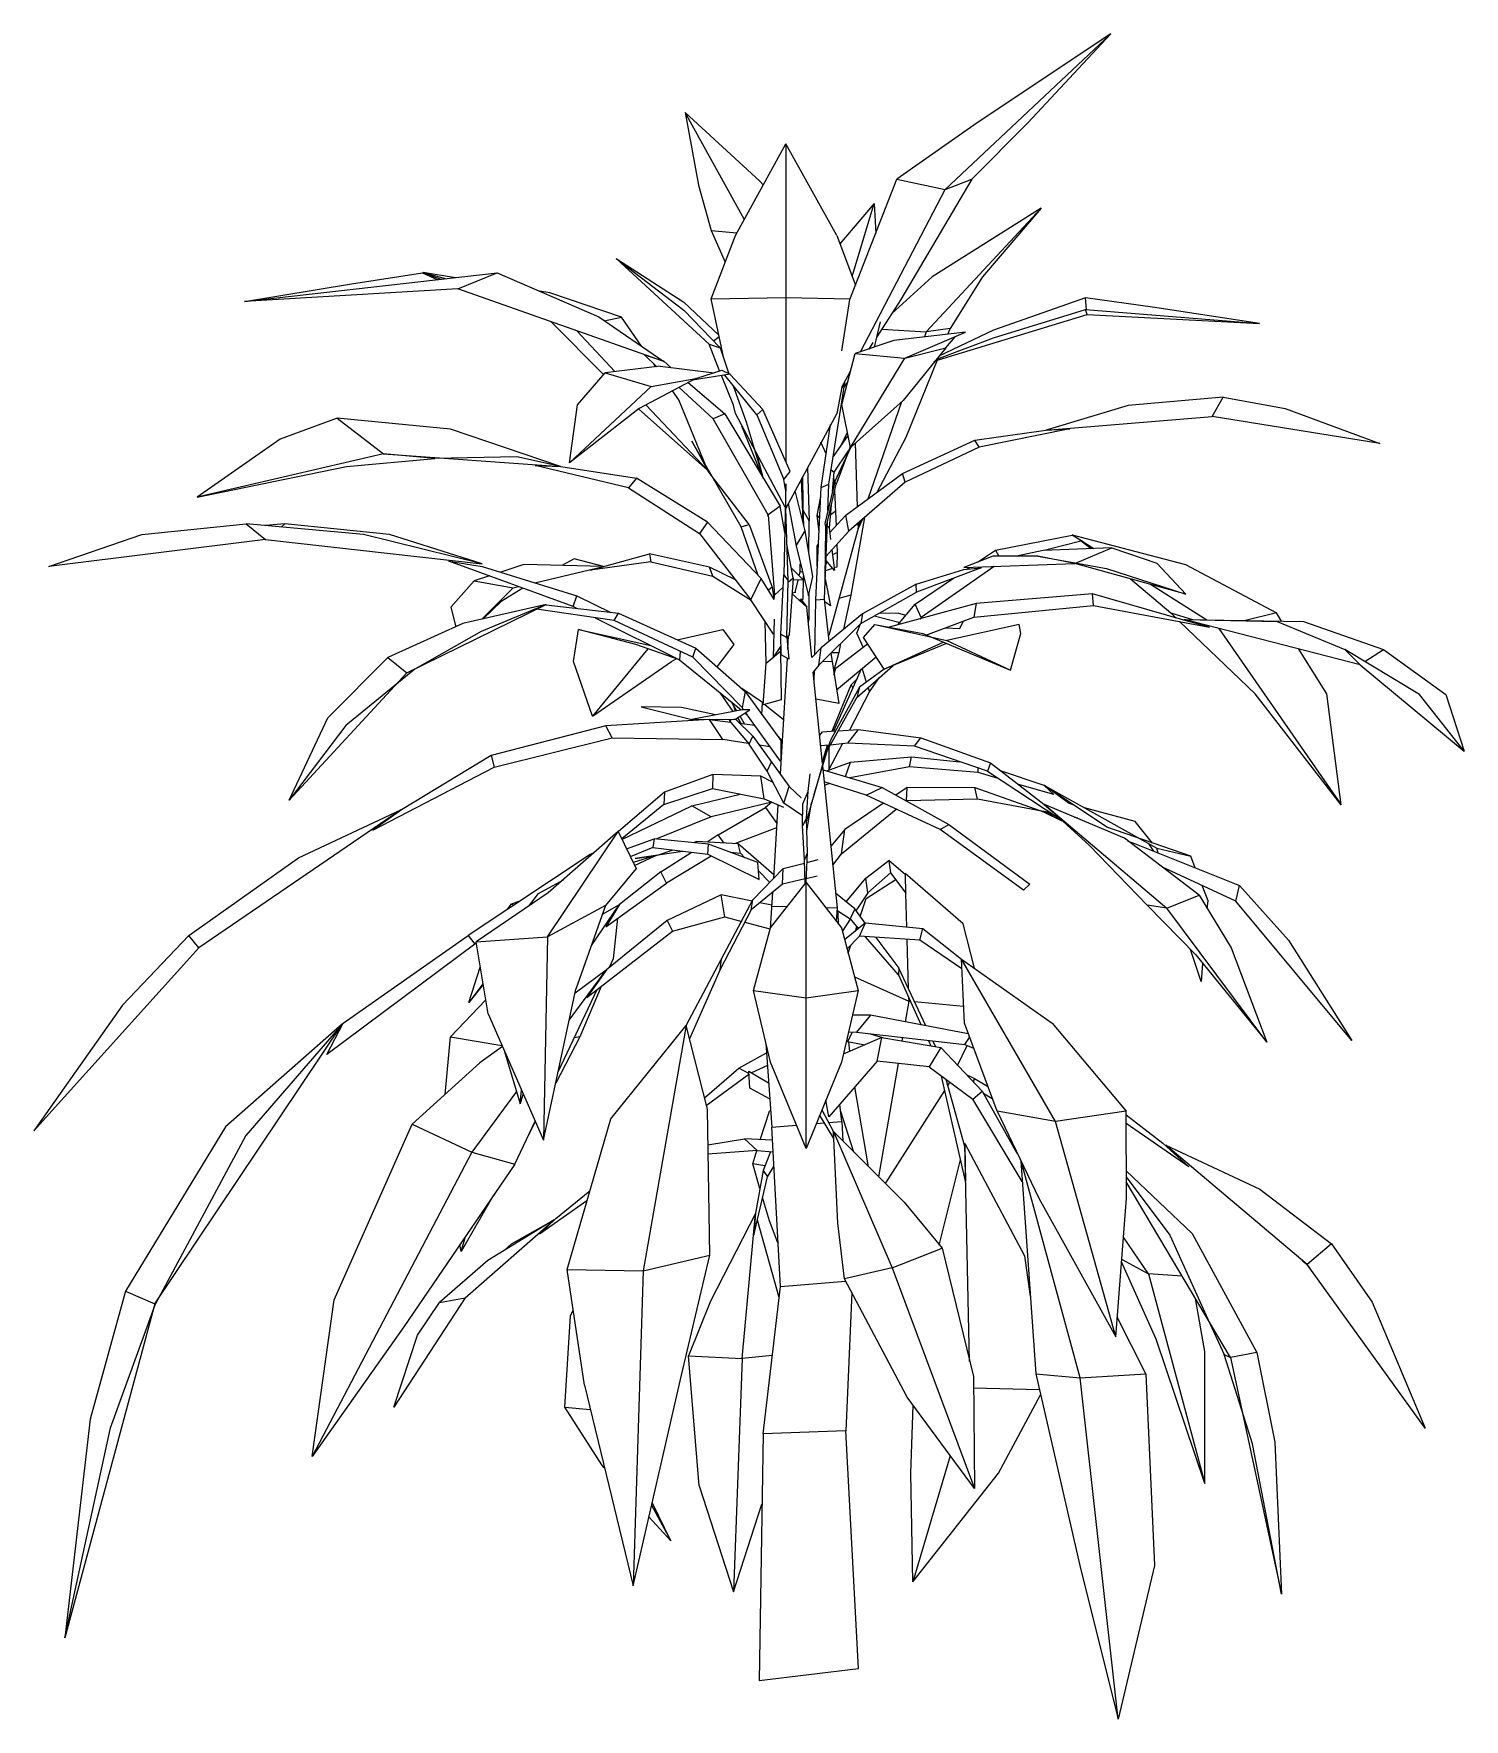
# Model space of a CAD drawing. Extents: x -0.0111 to 0.0108, y -0.0006 to 0.0251.
import ezdxf

# ---------------------------------------------------------------- set-up
doc = ezdxf.new("R2010")
doc.units = 0
doc.layers.get('0').update_dxf_attribs({"linetype": 'CONTINUOUS'})

msp = doc.modelspace()

# ---------------------------------------------------------------- linework, layer by layer
at = {"color": 0, "linetype": 'BYBLOCK'}
for p, q in [((0.002836, 0.022734), (0.005364, 0.025108)), ((0.005364, 0.025108), (0.003325, 0.023748)), ((0.004096, 0.023748), (0.005364, 0.025108)), ((0.000013, 0.022858), (-0.001125, 0.023905)), ((-0.001125, 0.023905), (-0.000923, 0.0228)), ((-0.000228, 0.022279), (-0.001125, 0.023905)), ((0.003325, 0.023748), (0.002103, 0.022891)), ((0.003245, 0.022891), (0.004096, 0.023748)), ((-0.000362, 0.022034), (0.000409, 0.023427)), ((0.001184, 0.022034), (0.000409, 0.023427)), ((0.000409, 0.023427), (0.000409, 0.018583)), ((0.001386, 0.021055), (0.002103, 0.022891)), ((0.002103, 0.022891), (0.002836, 0.022734)), ((0.003245, 0.022891), (0.002162, 0.021055)), ((0.002836, 0.022734), (0.003245, 0.022891)), ((-0.000923, 0.0228), (-0.000729, 0.022107)), ((0.000013, 0.022858), (0.000063, 0.022802)), ((0.001546, 0.020256), (0.002836, 0.022734)), ((0.001753, 0.022517), (0.00123, 0.021907)), ((0.00142, 0.021404), (0.001753, 0.022517)), ((0.001753, 0.022517), (0.001778, 0.022062)), ((0.002549, 0.020565), (0.004302, 0.022446)), ((0.004302, 0.022446), (0.002638, 0.021399)), ((0.004302, 0.022446), (0.003409, 0.021399)), ((-0.000729, 0.022107), (-0.000341, 0.022074)), ((-0.000729, 0.022107), (-0.000518, 0.021624)), ((-0.000729, 0.021068), (-0.000362, 0.022034)), ((0.001184, 0.022034), (0.001471, 0.021273)), ((-0.002179, 0.021682), (-0.001146, 0.020894)), ((-0.000763, 0.020373), (-0.002179, 0.021682)), ((-0.002179, 0.021682), (-0.001146, 0.021015)), ((-0.007846, 0.021023), (-0.003995, 0.02146)), ((-0.006215, 0.021293), (-0.005132, 0.02146)), ((-0.005132, 0.02146), (-0.004901, 0.021354)), ((-0.00485, 0.021361), (-0.005132, 0.02146)), ((-0.005124, 0.021467), (-0.004766, 0.021369)), ((-0.004627, 0.021387), (-0.005124, 0.021467)), ((-0.004593, 0.021217), (-0.003995, 0.02146)), ((-0.003995, 0.02146), (-0.002444, 0.020792)), ((0.002638, 0.021399), (0.002023, 0.020843)), ((0.003409, 0.021399), (0.002912, 0.020613)), ((-0.007846, 0.021023), (-0.006215, 0.021293)), ((-0.004593, 0.021217), (-0.007846, 0.021023)), ((-0.001454, 0.020112), (-0.004593, 0.021217)), ((-0.00319, 0.021157), (-0.00335, 0.021182)), ((-0.002098, 0.020785), (-0.00319, 0.021157)), ((-0.000729, 0.021068), (0.000409, 0.021086)), ((0.000409, 0.021086), (0.001391, 0.021068)), ((0.004976, 0.021083), (0.003573, 0.02059)), ((0.006, 0.020939), (0.004976, 0.021083)), ((0.004993, 0.020901), (0.004976, 0.021083)), ((-0.001146, 0.021015), (-0.000615, 0.020512)), ((-0.001146, 0.020894), (-0.000594, 0.020317)), ((-0.000539, 0.020158), (-0.000729, 0.021068)), ((0.001264, 0.020274), (0.001386, 0.021055)), ((0.002162, 0.021055), (0.001795, 0.020489)), ((0.002684, 0.02012), (0.005002, 0.020825)), ((0.003573, 0.020469), (0.004976, 0.020904)), ((0.004976, 0.020904), (0.007631, 0.020689)), ((0.005002, 0.020825), (0.004976, 0.020904)), ((0.005002, 0.020825), (0.007631, 0.020689)), ((0.007631, 0.020689), (0.006, 0.020939)), ((-0.003169, 0.020714), (-0.002372, 0.01991)), ((-0.0022, 0.019958), (-0.002781, 0.020578)), ((-0.002444, 0.020792), (-0.001454, 0.020112)), ((-0.00236, 0.020732), (-0.002098, 0.020785)), ((-0.001795, 0.020342), (-0.002098, 0.020785)), ((0.001846, 0.020717), (0.001757, 0.02033)), ((0.001871, 0.020605), (0.002549, 0.020565)), ((0.002549, 0.020565), (0.00252, 0.020484)), ((0.002912, 0.020613), (0.002549, 0.020565)), ((0.003573, 0.02059), (0.002743, 0.020193)), ((0.002912, 0.020613), (0.002874, 0.020524)), ((-0.000603, 0.019968), (-0.000763, 0.020373)), ((-0.000763, 0.020373), (-0.000594, 0.020317)), ((-0.000611, 0.020487), (-0.000695, 0.020421)), ((-0.000594, 0.020317), (-0.000459, 0.01992)), ((0.002056, 0.020431), (0.001466, 0.020231)), ((0.001736, 0.020401), (0.001673, 0.020299)), ((0.003148, 0.020557), (0.002056, 0.020431)), ((0.002849, 0.02032), (0.002195, 0.019516)), ((0.002225, 0.02016), (0.003148, 0.020557)), ((0.002225, 0.02016), (0.002849, 0.02032)), ((0.002709, 0.020148), (0.003573, 0.020469)), ((0.002832, 0.020421), (0.002832, 0.020421)), ((0.002849, 0.02032), (0.002992, 0.020489)), ((0.002992, 0.020489), (0.002992, 0.020489)), ((-0.001466, 0.020117), (-0.001749, 0.020211)), ((-0.001749, 0.020211), (-0.001559, 0.020031)), ((-0.001686, 0.020188), (-0.00169, 0.020193)), ((-0.001576, 0.020031), (-0.001605, 0.020077)), ((-0.001462, 0.020115), (-0.001466, 0.020117)), ((-0.001454, 0.020115), (-0.001462, 0.020115)), ((-0.001344, 0.020019), (-0.001454, 0.020115)), ((0.00126, 0.019455), (0.001466, 0.020231)), ((0.001395, 0.018798), (0.002225, 0.02016)), ((0.001466, 0.020231), (0.002225, 0.02016)), ((0.002714, 0.020133), (0.002238, 0.018952)), ((0.00244, 0.020251), (0.00244, 0.020251)), ((0.002701, 0.020125), (0.002667, 0.0201)), ((-0.002768, 0.019452), (-0.002347, 0.01994)), ((-0.001509, 0.020039), (-0.002347, 0.01994)), ((-0.002347, 0.01994), (-0.001648, 0.019728)), ((-0.000965, 0.019852), (-0.001829, 0.019392)), ((-0.001648, 0.019728), (-0.000965, 0.019852)), ((-0.001509, 0.020039), (-0.000683, 0.01994)), ((-0.001079, 0.019791), (-0.000523, 0.019313)), ((-0.000442, 0.019915), (-0.001016, 0.019827)), ((-0.000965, 0.019852), (-0.000569, 0.019978)), ((-0.000392, 0.019447), (-0.000573, 0.019895)), ((-0.000569, 0.019978), (-0.000442, 0.019915)), ((-0.000034, 0.019296), (-0.000523, 0.019902)), ((-0.000455, 0.019913), (-0.000455, 0.01991)), ((-0.000442, 0.019913), (0.000059, 0.019379)), ((0.001264, 0.019718), (0.001395, 0.019963)), ((0.001353, 0.019804), (0.001298, 0.019723)), ((-0.002891, 0.018563), (-0.001648, 0.019728)), ((-0.001222, 0.019528), (-0.001319, 0.019662)), ((-0.000699, 0.019238), (-0.001218, 0.019715)), ((-0.000396, 0.019741), (-0.000198, 0.01919)), ((0.001066, 0.018241), (0.00131, 0.019786)), ((0.001264, 0.019718), (0.001184, 0.019318)), ((0.00131, 0.019786), (0.001264, 0.019703)), ((0.007079, 0.019569), (0.00563, 0.01944)), ((0.006911, 0.01927), (0.007079, 0.019569)), ((0.007079, 0.019569), (0.008023, 0.019392)), ((-0.002891, 0.018563), (-0.002768, 0.019452)), ((-0.001829, 0.019392), (-0.002891, 0.018563)), ((-0.00078, 0.018446), (-0.001837, 0.019387)), ((-0.001723, 0.019447), (-0.00078, 0.018446)), ((-0.000813, 0.018522), (-0.001222, 0.019528)), ((-0.000523, 0.019313), (-0.000699, 0.019238)), ((-0.000523, 0.019313), (0.00032, 0.017905)), ((-0.000362, 0.019318), (-0.000392, 0.019447)), ((0.0004, 0.017887), (-0.000362, 0.019318)), ((0.000059, 0.019379), (-0.000034, 0.019296)), ((-0.000034, 0.019296), (0.000379, 0.01831)), ((0.000476, 0.018431), (0.000059, 0.019379)), ((0.001184, 0.019318), (0.000409, 0.017875)), ((0.001395, 0.018798), (0.00126, 0.019455)), ((0.002195, 0.019516), (0.001395, 0.018798)), ((0.001664, 0.018019), (0.002179, 0.0195)), ((0.00563, 0.01944), (0.004378, 0.019066)), ((0.008023, 0.019392), (0.009464, 0.018858)), ((-0.006434, 0.019248), (-0.007302, 0.018927)), ((-0.004707, 0.019078), (-0.006434, 0.019248)), ((-0.006434, 0.019248), (-0.005727, 0.018704)), ((-0.00303, 0.018509), (-0.004707, 0.019078)), ((0.000139, 0.017774), (-0.000699, 0.019238)), ((0.000051, 0.01835), (-0.000261, 0.019124)), ((-0.000198, 0.01919), (0.000063, 0.018327)), ((0.000948, 0.018188), (0.001091, 0.019152)), ((0.001256, 0.018841), (0.001344, 0.019025)), ((0.003291, 0.018911), (0.004374, 0.019063)), ((0.00474, 0.019086), (0.003354, 0.018805)), ((0.004374, 0.019063), (0.00474, 0.019086)), ((0.004378, 0.019066), (0.006911, 0.01927)), ((0.009464, 0.018858), (0.006911, 0.01927)), ((-0.007302, 0.018927), (-0.008571, 0.018042)), ((-0.000716, 0.018358), (-0.001024, 0.018896)), ((-0.001024, 0.018896), (-0.000775, 0.018439)), ((0.001024, 0.018702), (0.000944, 0.018879)), ((0.001353, 0.018982), (0.001129, 0.018664)), ((0.001155, 0.018274), (0.001395, 0.01879)), ((0.001391, 0.018813), (0.00134, 0.018674)), ((0.001391, 0.018785), (0.001407, 0.01881)), ((0.001399, 0.018805), (0.001395, 0.01879)), ((0.001395, 0.01879), (0.001395, 0.018798)), ((0.001466, 0.018863), (0.001496, 0.017895)), ((0.002238, 0.018952), (0.001795, 0.018115)), ((0.002187, 0.018403), (0.003291, 0.018911)), ((0.003354, 0.018805), (0.002229, 0.018272)), ((0.003354, 0.018805), (0.003291, 0.018911)), ((-0.005727, 0.018704), (-0.008571, 0.018042)), ((-0.008571, 0.018042), (-0.006291, 0.018507)), ((-0.006291, 0.018507), (-0.004947, 0.018631)), ((-0.005727, 0.018704), (-0.00303, 0.018509)), ((-0.004947, 0.018631), (-0.005727, 0.018704)), ((-0.003695, 0.018659), (-0.004947, 0.018631)), ((-0.00303, 0.018509), (-0.003695, 0.018659)), ((-0.001993, 0.018186), (-0.003417, 0.018525)), ((-0.003417, 0.018525), (-0.003025, 0.018507)), ((-0.003025, 0.018507), (-0.001867, 0.01833)), ((0.000067, 0.018322), (-0.000034, 0.018702)), ((-0.000025, 0.018525), (0.000038, 0.018375)), ((-0.000025, 0.018525), (-0.000013, 0.018459)), ((0.001146, 0.018423), (0.001365, 0.018747)), ((0.00134, 0.018674), (0.001176, 0.018239)), ((-0.001867, 0.01833), (-0.001993, 0.018186)), ((-0.000788, 0.01766), (-0.001867, 0.01833)), ((-0.00078, 0.018446), (-0.000784, 0.018446)), ((-0.000716, 0.018358), (-0.000775, 0.018439)), ((-0.000152, 0.017625), (-0.000716, 0.018358)), ((-0.000274, 0.017592), (-0.000716, 0.018358)), ((0.000379, 0.01831), (0.000476, 0.018431)), ((0.000405, 0.018158), (0.000379, 0.01831)), ((0.00064, 0.018307), (0.000666, 0.017678)), ((0.000683, 0.017602), (0.000657, 0.01834)), ((0.00067, 0.017943), (0.000666, 0.018355)), ((0.000737, 0.018487), (0.000763, 0.017683)), ((0.001155, 0.018274), (0.001003, 0.01764)), ((0.0011, 0.018461), (0.001146, 0.018423)), ((0.001117, 0.018128), (0.001146, 0.018423)), ((0.001146, 0.018249), (0.001142, 0.018386)), ((0.001176, 0.018239), (0.001155, 0.018274)), ((0.001323, 0.017766), (0.002187, 0.018403)), ((0.002229, 0.018272), (0.001369, 0.017526)), ((0.002229, 0.018272), (0.002187, 0.018403)), ((-0.001993, 0.018186), (-0.00091, 0.017488)), ((0.000409, 0.018246), (0.000379, 0.016858)), ((0.000409, 0.017867), (0.000409, 0.018246)), ((0.000704, 0.017528), (0.000548, 0.018138)), ((0.000864, 0.016479), (0.000948, 0.018188)), ((0.000885, 0.017764), (0.00094, 0.018054)), ((0.000948, 0.018188), (0.001066, 0.018241)), ((0.001016, 0.017561), (0.001176, 0.018239)), ((0.001049, 0.017839), (0.001066, 0.018241)), ((0.00115, 0.018143), (0.001176, 0.017607)), ((0.000139, 0.017748), (0.000131, 0.017781)), ((0.00032, 0.017905), (0.000139, 0.017774)), ((0.000139, 0.017774), (0.000236, 0.01655)), ((0.000392, 0.017503), (0.00032, 0.017905)), ((0.000409, 0.017875), (0.000409, 0.017867)), ((0.000442, 0.016765), (0.000409, 0.017867)), ((0.000442, 0.017943), (0.000565, 0.017301)), ((0.000763, 0.017683), (0.000674, 0.017844)), ((0.000914, 0.017513), (0.000885, 0.017764)), ((0.000885, 0.017764), (0.000923, 0.017721)), ((0.0011, 0.017925), (0.00107, 0.017574)), ((0.001079, 0.017503), (0.001323, 0.017766)), ((0.001167, 0.017829), (0.001087, 0.017769)), ((0.001369, 0.017526), (0.001323, 0.017766)), ((-0.009414, 0.017475), (-0.007821, 0.017637)), ((-0.006034, 0.017475), (-0.007821, 0.017637)), ((-0.007821, 0.017637), (-0.007526, 0.017394)), ((-0.007231, 0.017637), (-0.007526, 0.017609)), ((-0.00729, 0.017587), (-0.007231, 0.017637)), ((-0.005634, 0.017475), (-0.007231, 0.017637)), ((-0.000788, 0.01766), (-0.00091, 0.017488)), ((-0.00091, 0.017488), (-0.000126, 0.016479)), ((0.000034, 0.016803), (-0.000788, 0.01766)), ((-0.000274, 0.017592), (-0.000152, 0.017625)), ((-0.000013, 0.016848), (-0.000274, 0.017592)), ((-0.000152, 0.017625), (0.000202, 0.016671)), ((0.000565, 0.017301), (0.000704, 0.017528)), ((0.000822, 0.016831), (0.000704, 0.017528)), ((0.000758, 0.017187), (0.000763, 0.017683)), ((0.000999, 0.016487), (0.001041, 0.017683)), ((0.001003, 0.01764), (0.001016, 0.017561)), ((0.001007, 0.016818), (0.001016, 0.017561)), ((0.001369, 0.017526), (0.00102, 0.017139)), ((0.001041, 0.017602), (0.00107, 0.017574)), ((0.001517, 0.017587), (0.001062, 0.015933)), ((0.00107, 0.017574), (0.001091, 0.017394)), ((0.001605, 0.017731), (0.001399, 0.016547)), ((0.001504, 0.017642), (0.001509, 0.017564)), ((0.001584, 0.017716), (0.001509, 0.017564)), ((0.001509, 0.017564), (0.001546, 0.01768)), ((-0.010829, 0.016987), (-0.009414, 0.017475)), ((-0.007526, 0.017394), (-0.010829, 0.016987)), ((-0.007526, 0.017394), (-0.004222, 0.017028)), ((-0.004222, 0.017028), (-0.006034, 0.017475)), ((-0.004222, 0.017028), (-0.005634, 0.017475)), ((0.000518, 0.01681), (0.000421, 0.017324)), ((0.000565, 0.017301), (0.000754, 0.016537)), ((0.000885, 0.017298), (0.000902, 0.017319)), ((0.000885, 0.01699), (0.000885, 0.017298)), ((0.001032, 0.017458), (0.001037, 0.017463)), ((0.001108, 0.017238), (0.00115, 0.016922)), ((0.001184, 0.017321), (0.001192, 0.017197)), ((0.003329, 0.017051), (0.003603, 0.017235)), ((0.003603, 0.017235), (0.004774, 0.017463)), ((0.003603, 0.017235), (0.003658, 0.017142)), ((0.004332, 0.01723), (0.003923, 0.017142)), ((0.005377, 0.017268), (0.004332, 0.01723)), ((0.004926, 0.017374), (0.004349, 0.01723)), ((0.004774, 0.017468), (0.006502, 0.017015)), ((0.004812, 0.01744), (0.004774, 0.017468)), ((0.004774, 0.017468), (0.005103, 0.017258)), ((0.004774, 0.017463), (0.004926, 0.017374)), ((0.004825, 0.017035), (0.005377, 0.017268)), ((0.005065, 0.017255), (0.004909, 0.017369)), ((0.005377, 0.017268), (0.006064, 0.017035)), ((-0.002836, 0.016376), (-0.004732, 0.017068)), ((-0.004732, 0.017068), (-0.004222, 0.016987)), ((-0.004222, 0.016987), (-0.002777, 0.01654)), ((-0.003586, 0.017015), (-0.00394, 0.016899)), ((-0.002372, 0.016987), (-0.003586, 0.017015)), ((-0.003422, 0.016737), (-0.002372, 0.016987)), ((-0.002819, 0.017101), (-0.003009, 0.017)), ((-0.002372, 0.016987), (-0.002819, 0.017101)), ((-0.00257, 0.016929), (-0.001669, 0.017177)), ((-0.001652, 0.017058), (-0.00257, 0.016929)), ((-0.000754, 0.016975), (-0.001669, 0.017177)), ((-0.001669, 0.017177), (-0.001652, 0.017058)), ((-0.001652, 0.017058), (-0.000704, 0.016836)), ((-0.000362, 0.01678), (-0.000754, 0.016975)), ((-0.000704, 0.016836), (-0.000754, 0.016975)), ((0.00067, 0.016783), (0.000489, 0.016967)), ((0.000624, 0.016912), (0.000628, 0.017028)), ((0.001016, 0.017008), (0.001037, 0.017063)), ((0.00115, 0.016922), (0.00102, 0.017081)), ((0.001117, 0.017169), (0.001192, 0.017197)), ((0.001184, 0.016977), (0.001142, 0.016962)), ((0.001192, 0.017197), (0.001184, 0.016977)), ((0.003384, 0.016967), (0.002402, 0.016593)), ((0.003586, 0.016985), (0.002473, 0.016209)), ((0.003565, 0.017144), (0.003122, 0.01697)), ((0.003122, 0.01697), (0.004816, 0.017033)), ((0.003122, 0.016939), (0.003384, 0.016967)), ((0.003169, 0.016944), (0.003211, 0.016972)), ((0.004252, 0.017142), (0.003565, 0.017144)), ((0.004816, 0.017033), (0.004252, 0.017142)), ((0.004252, 0.017142), (0.005297, 0.016952)), ((0.006506, 0.016563), (0.004816, 0.017033)), ((0.006064, 0.017035), (0.006506, 0.016563)), ((0.006502, 0.017015), (0.007888, 0.016277)), ((-0.004344, 0.016765), (-0.004698, 0.016365)), ((-0.004113, 0.016841), (-0.004344, 0.016765)), ((-0.004344, 0.016765), (-0.00375, 0.016661)), ((-0.000704, 0.016836), (-0.000122, 0.016472)), ((-0.000126, 0.016479), (0.000034, 0.016803)), ((0.000232, 0.016482), (0.000034, 0.016803)), ((0.000333, 0.015953), (0.000379, 0.016858)), ((0.000379, 0.016858), (0.000442, 0.016765)), ((0.000421, 0.0159), (0.000442, 0.016765)), ((0.000438, 0.01674), (0.000518, 0.01681)), ((0.000518, 0.01681), (0.000459, 0.015943)), ((0.00067, 0.016783), (0.000514, 0.016775)), ((0.00059, 0.016778), (0.000544, 0.01659)), ((0.000624, 0.016912), (0.000607, 0.016846)), ((0.000624, 0.016912), (0.000662, 0.016899)), ((0.00067, 0.016487), (0.000678, 0.016833)), ((0.000754, 0.016537), (0.000822, 0.016831)), ((0.001007, 0.016798), (0.001091, 0.016386)), ((0.001121, 0.016955), (0.001011, 0.016919)), ((0.002393, 0.016714), (0.001576, 0.016264)), ((0.002381, 0.016413), (0.002966, 0.016808)), ((0.002393, 0.016714), (0.003122, 0.016939)), ((0.002402, 0.016593), (0.002393, 0.016714)), ((0.005297, 0.016952), (0.006506, 0.016563)), ((0.005663, 0.016795), (0.006279, 0.016277)), ((0.006826, 0.016168), (0.005971, 0.016709)), ((-0.004226, 0.016181), (-0.00375, 0.016661)), ((-0.003931, 0.016451), (-0.004205, 0.016186)), ((-0.003603, 0.016654), (-0.003931, 0.016451)), ((-0.00375, 0.016661), (-0.00367, 0.016679)), ((-0.002836, 0.016376), (-0.002777, 0.01654)), ((-0.002777, 0.01654), (-0.002259, 0.016285)), ((0.000219, 0.015953), (-0.000126, 0.016479)), ((0.000202, 0.016671), (0.000143, 0.016626)), ((0.000202, 0.016671), (0.000223, 0.016499)), ((0.000232, 0.016482), (0.000236, 0.01655)), ((0.000236, 0.01655), (0.000367, 0.016671)), ((0.000501, 0.016583), (0.00056, 0.016596)), ((0.000729, 0.016365), (0.000501, 0.016573)), ((0.000603, 0.016479), (0.000636, 0.016482)), ((0.00064, 0.016494), (0.000636, 0.016449)), ((0.000636, 0.016482), (0.00064, 0.016482)), ((0.000645, 0.016477), (0.00064, 0.016494)), ((0.00064, 0.016482), (0.00067, 0.016487)), ((0.00064, 0.016482), (0.000729, 0.016365)), ((0.000758, 0.01656), (0.000758, 0.016181)), ((0.000851, 0.015645), (0.000864, 0.016479)), ((0.000864, 0.016479), (0.000999, 0.016487)), ((0.00107, 0.015847), (0.000999, 0.016487)), ((0.001399, 0.016547), (0.001218, 0.016499)), ((0.001399, 0.016547), (0.001289, 0.016027)), ((0.001551, 0.016115), (0.002402, 0.016593)), ((0.005082, 0.016568), (0.003312, 0.016419)), ((0.006477, 0.016166), (0.005082, 0.016568)), ((0.005099, 0.016388), (0.005082, 0.016568)), ((-0.005373, 0.015364), (-0.003249, 0.016403)), ((-0.004698, 0.016365), (-0.004623, 0.016067)), ((-0.003249, 0.016403), (-0.004517, 0.016115)), ((-0.003249, 0.016403), (-0.004239, 0.015996)), ((-0.002212, 0.016163), (-0.003392, 0.016333)), ((-0.003249, 0.016401), (-0.002145, 0.016272)), ((-0.002777, 0.016345), (-0.002836, 0.016376)), ((-0.002499, 0.016204), (-0.001214, 0.015561)), ((-0.002212, 0.016163), (-0.002145, 0.016272)), ((-0.002145, 0.016272), (-0.000965, 0.015738)), ((0.000805, 0.015597), (0.000729, 0.016365)), ((0.000758, 0.016181), (0.000742, 0.016219)), ((0.001576, 0.016264), (0.000948, 0.015743)), ((0.001091, 0.016386), (0.001003, 0.016444)), ((0.001576, 0.016264), (0.001551, 0.016115)), ((0.001757, 0.016231), (0.002149, 0.016133)), ((0.002124, 0.016274), (0.001829, 0.016269)), ((0.003312, 0.016419), (0.001985, 0.01606)), ((0.002115, 0.016095), (0.002381, 0.016413)), ((0.002124, 0.016274), (0.002238, 0.016244)), ((0.002473, 0.016209), (0.002381, 0.016413)), ((0.002473, 0.016209), (0.002457, 0.016186)), ((0.002545, 0.015938), (0.003274, 0.016214)), ((0.003312, 0.016419), (0.003274, 0.016214)), ((0.003274, 0.016214), (0.005099, 0.016388)), ((0.005099, 0.016388), (0.006868, 0.016062)), ((0.006279, 0.016277), (0.006359, 0.016199)), ((0.006279, 0.016277), (0.006624, 0.016173)), ((0.007888, 0.016277), (0.007395, 0.016158)), ((0.007964, 0.016151), (0.007888, 0.016277)), ((-0.004517, 0.016115), (-0.005663, 0.015597)), ((-0.004239, 0.015996), (-0.00525, 0.015422)), ((-0.002832, 0.015536), (-0.002756, 0.016022)), ((-0.002756, 0.016022), (-0.001652, 0.015779)), ((-0.001879, 0.015794), (-0.002756, 0.016022)), ((-0.001011, 0.015602), (-0.002212, 0.016163)), ((-0.001251, 0.015867), (-0.000552, 0.016022)), ((-0.000552, 0.016022), (-0.000383, 0.015794)), ((0.00011, 0.015511), (0.000093, 0.016145)), ((0.000228, 0.016183), (0.000215, 0.015594)), ((0.000333, 0.015953), (0.000421, 0.0159)), ((0.000337, 0.01564), (0.000333, 0.015953)), ((0.000459, 0.015943), (0.000421, 0.01589)), ((0.000758, 0.016181), (0.00075, 0.016135)), ((0.00091, 0.015481), (0.001551, 0.016115)), ((0.001492, 0.015969), (0.001546, 0.016113)), ((0.001589, 0.015756), (0.001492, 0.015969)), ((0.001593, 0.0159), (0.001766, 0.0161)), ((0.001766, 0.0161), (0.002865, 0.015857)), ((0.001766, 0.0161), (0.002499, 0.015961)), ((0.001985, 0.01606), (0.00198, 0.016057)), ((0.002461, 0.016188), (0.002465, 0.016188)), ((0.002499, 0.015961), (0.003835, 0.015402)), ((0.002844, 0.016052), (0.003059, 0.016042)), ((0.003965, 0.0161), (0.002865, 0.015857)), ((0.003059, 0.016042), (0.003118, 0.016156)), ((0.003835, 0.015402), (0.00399, 0.015961)), ((0.00399, 0.015961), (0.003965, 0.0161)), ((0.007564, 0.015041), (0.006413, 0.016145)), ((0.006868, 0.016062), (0.006477, 0.016166)), ((0.006481, 0.016176), (0.007901, 0.016145)), ((0.009165, 0.015486), (0.006481, 0.016176)), ((0.006481, 0.016176), (0.008301, 0.016145)), ((0.007012, 0.016037), (0.008874, 0.013349)), ((0.007901, 0.016145), (0.008933, 0.015721)), ((0.008301, 0.016145), (0.009523, 0.015721)), ((-0.001694, 0.015728), (-0.002541, 0.014704)), ((-0.00123, 0.015567), (-0.001879, 0.015794)), ((-0.001652, 0.015779), (-0.001652, 0.015779)), ((-0.001205, 0.01569), (-0.001214, 0.015561)), ((-0.001011, 0.015602), (-0.000965, 0.015738)), ((-0.000965, 0.015738), (-0.000211, 0.015081)), ((-0.000383, 0.015794), (-0.000645, 0.015455)), ((0.00011, 0.015511), (0.000329, 0.015695)), ((0.000215, 0.015594), (0.000333, 0.015766)), ((0.00032, 0.015746), (0.000329, 0.015695)), ((0.000329, 0.015695), (0.000337, 0.014952)), ((0.000421, 0.0159), (0.000455, 0.015574)), ((0.000438, 0.015726), (0.000451, 0.015933)), ((0.000948, 0.015743), (0.000805, 0.015597)), ((0.00091, 0.015481), (0.000948, 0.015743)), ((0.001171, 0.015435), (0.001652, 0.015804)), ((0.001243, 0.015812), (0.001218, 0.015675)), ((0.001909, 0.015422), (0.001593, 0.0159)), ((0.001909, 0.015422), (0.002806, 0.015829)), ((0.002857, 0.015809), (0.001909, 0.015422)), ((0.002865, 0.015857), (0.003835, 0.015402)), ((0.008659, 0.015041), (0.008229, 0.015723)), ((0.010071, 0.015031), (0.008933, 0.015721)), ((0.008933, 0.015721), (0.009165, 0.015486)), ((0.009237, 0.015534), (0.009523, 0.015721)), ((0.009523, 0.015721), (0.010471, 0.015031)), ((-0.006578, 0.014679), (-0.005663, 0.015597)), ((-0.00525, 0.015422), (-0.0063, 0.014563)), ((-0.005663, 0.015597), (-0.005373, 0.015364)), ((-0.002541, 0.014704), (-0.002832, 0.015536)), ((-0.002541, 0.014704), (-0.001336, 0.015536)), ((-0.001336, 0.015536), (-0.001264, 0.015579)), ((-0.001214, 0.015561), (-0.000274, 0.014798)), ((-0.000257, 0.014833), (-0.001011, 0.015602)), ((0.000063, 0.014874), (0.00011, 0.015511)), ((0.00043, 0.015587), (0.00032, 0.013825)), ((0.000455, 0.015574), (0.000337, 0.01564)), ((0.00091, 0.015481), (0.000826, 0.015372)), ((0.001112, 0.015529), (0.000965, 0.015536)), ((0.001096, 0.015663), (0.001214, 0.014897)), ((0.001104, 0.015675), (0.001218, 0.015675)), ((0.001218, 0.015675), (0.001134, 0.015382)), ((0.001142, 0.015329), (0.001171, 0.015435)), ((0.001787, 0.015602), (0.00118, 0.015101)), ((0.001492, 0.014985), (0.002044, 0.015473)), ((0.001909, 0.01542), (0.00153, 0.015147)), ((0.001572, 0.015427), (0.001635, 0.015223)), ((0.00193, 0.015427), (0.001934, 0.015433)), ((0.009165, 0.015486), (0.010754, 0.014171)), ((-0.005373, 0.015364), (-0.007168, 0.013423)), ((0.000969, 0.013979), (0.000826, 0.015372)), ((0.000839, 0.015258), (0.000843, 0.015395)), ((0.001125, 0.014502), (0.001403, 0.015182)), ((0.001559, 0.015417), (0.001134, 0.014474)), ((0.001403, 0.015182), (0.0015, 0.015278)), ((0.001403, 0.015182), (0.001428, 0.015129)), ((0.001686, 0.015074), (0.001833, 0.015286)), ((-0.000396, 0.014773), (-0.00059, 0.015053)), ((-0.000388, 0.014864), (-0.000421, 0.014919)), ((0.000051, 0.014912), (-0.000265, 0.015124)), ((-0.000211, 0.015081), (-0.000257, 0.014833)), ((-0.000211, 0.015081), (0.000333, 0.01433)), ((0.000042, 0.014725), (0.000051, 0.014912)), ((0.000051, 0.014912), (0.000063, 0.014899)), ((0.000337, 0.014952), (0.000063, 0.014874)), ((0.001214, 0.014897), (0.000868, 0.01496)), ((0.001016, 0.014141), (0.001492, 0.014985)), ((0.00153, 0.015147), (0.001096, 0.014345)), ((0.001382, 0.014492), (0.001686, 0.015074)), ((0.00153, 0.015147), (0.001492, 0.014985)), ((0.001664, 0.015137), (0.001686, 0.015074)), ((0.008874, 0.013349), (0.007564, 0.015041)), ((0.008874, 0.013349), (0.008659, 0.015041)), ((0.010754, 0.014171), (0.010071, 0.015031)), ((0.010471, 0.015031), (0.010754, 0.014171)), ((-0.007168, 0.013423), (-0.006578, 0.014679)), ((-0.000758, 0.014651), (-0.002339, 0.014555)), ((-0.001184, 0.014833), (-0.001799, 0.014846)), ((-0.001799, 0.014846), (-0.001028, 0.014654)), ((-0.000666, 0.014722), (-0.001184, 0.014833)), ((-0.000257, 0.0148), (-0.001028, 0.014654)), ((-0.001028, 0.014654), (-0.000358, 0.014659)), ((-0.000552, 0.014345), (-0.000758, 0.014651)), ((-0.000758, 0.014651), (-0.000434, 0.014611)), ((-0.000358, 0.014659), (-0.000455, 0.014639)), ((-0.000341, 0.014783), (-0.000388, 0.014864)), ((-0.000388, 0.014864), (-0.000367, 0.014778)), ((-0.000358, 0.014659), (-0.000139, 0.0148)), ((-0.000097, 0.014396), (-0.000358, 0.014659)), ((-0.000329, 0.014677), (-0.000278, 0.014593)), ((-0.000223, 0.014586), (-0.000291, 0.014702)), ((-0.000236, 0.0148), (-0.000257, 0.014833)), ((-0.000139, 0.0148), (-0.000257, 0.0148)), ((-0.000215, 0.01475), (-0.000177, 0.014722)), ((0.000329, 0.014017), (-0.000206, 0.014757)), ((0.000088, 0.014879), (0.000371, 0.014651)), ((-0.0063, 0.014563), (-0.007168, 0.013423)), ((-0.002339, 0.014555), (-0.004083, 0.014103)), ((-0.002238, 0.014373), (-0.002339, 0.014555)), ((-0.000455, 0.014639), (-0.000152, 0.014277)), ((-0.000299, 0.014596), (-0.000067, 0.014568)), ((-0.000152, 0.014277), (-0.000097, 0.014396)), ((-0.000097, 0.014396), (0.000459, 0.013632)), ((0.000253, 0.014436), (0.00035, 0.014323)), ((0.000923, 0.014406), (0.000969, 0.014464)), ((0.000969, 0.014464), (0.001167, 0.014477)), ((0.001112, 0.014474), (0.001125, 0.014502)), ((0.001125, 0.014502), (0.001134, 0.014477)), ((0.001205, 0.014479), (0.001517, 0.014502)), ((0.001353, 0.01429), (0.001517, 0.014502)), ((0.001517, 0.014502), (0.002465, 0.014373)), ((-0.004041, 0.013926), (-0.002238, 0.014373)), ((-0.002238, 0.014373), (-0.000552, 0.014345)), ((-0.000164, 0.014287), (-0.000552, 0.014345)), ((0.000122, 0.013865), (-0.000152, 0.014277)), ((0.000169, 0.014237), (0, 0.014262)), ((0.000333, 0.01433), (0.000333, 0.014024)), ((0.000341, 0.014211), (0.000333, 0.014214)), ((0.001016, 0.014141), (0.000725, 0.013109)), ((0.000839, 0.013516), (0.001049, 0.014204)), ((0.001062, 0.014262), (0.00094, 0.014249)), ((0.000965, 0.014014), (0.001045, 0.014259)), ((0.001096, 0.014345), (0.001016, 0.014141)), ((0.001066, 0.013883), (0.001273, 0.014282)), ((0.001066, 0.014229), (0.001066, 0.01388)), ((0.001353, 0.01429), (0.001083, 0.014262)), ((0.002372, 0.014244), (0.001353, 0.01429)), ((0.002372, 0.014244), (0.002465, 0.014373)), ((0.003481, 0.013865), (0.002372, 0.014244)), ((0.002465, 0.014373), (0.003527, 0.013989)), ((-0.005891, 0.012965), (-0.004041, 0.013926)), ((-0.004083, 0.014103), (-0.005453, 0.013276)), ((-0.004083, 0.014103), (-0.004041, 0.013926)), ((0.000122, 0.013865), (0.00019, 0.014009)), ((0.000969, 0.013948), (0.001192, 0.011782)), ((0.000978, 0.013885), (0.001879, 0.013617)), ((0.001032, 0.013868), (0.001395, 0.014002)), ((0.001062, 0.01388), (0.001066, 0.013883)), ((0.001066, 0.01388), (0.001066, 0.013883)), ((0.001319, 0.013782), (0.001395, 0.014002)), ((0.002292, 0.013931), (0.001382, 0.013764)), ((0.001395, 0.014002), (0.002322, 0.014082)), ((0.002292, 0.013931), (0.002322, 0.014082)), ((0.003342, 0.013845), (0.002292, 0.013931)), ((0.002322, 0.014082), (0.003055, 0.014009)), ((0.003342, 0.013845), (0.003342, 0.013911)), ((0.003527, 0.013989), (0.003481, 0.013865)), ((0.003527, 0.013989), (0.004344, 0.013359)), ((-0.000704, 0.013812), (-0.001441, 0.013546)), ((-0.000704, 0.013812), (-0.000708, 0.013602)), ((0.000029, 0.013789), (-0.000704, 0.013812)), ((0.000076, 0.01344), (0.000029, 0.013789)), ((0.000206, 0.013698), (0.000029, 0.013789)), ((0.000375, 0.013377), (0.000122, 0.013865)), ((0.000375, 0.013377), (0.000459, 0.013632)), ((0.000459, 0.013632), (0.00064, 0.01346)), ((0.000746, 0.013554), (0.00078, 0.013825)), ((0.001635, 0.013498), (0.000994, 0.013703)), ((0.001079, 0.013675), (0.001003, 0.01365)), ((0.001003, 0.01365), (0.001003, 0.013648)), ((0.003645, 0.013754), (0.003342, 0.013845)), ((0.003481, 0.013865), (0.004585, 0.013139)), ((0.004349, 0.013648), (0.003679, 0.013868)), ((0.004496, 0.013509), (0.00394, 0.013668)), ((0.004353, 0.013648), (0.004349, 0.013648)), ((0.004349, 0.013648), (0.004496, 0.013509)), ((0.005301, 0.01301), (0.004353, 0.013648)), ((0.004353, 0.013648), (0.006064, 0.012692)), ((0.004728, 0.013369), (0.004353, 0.013648)), ((-0.001441, 0.013546), (-0.002145, 0.012945)), ((-0.00145, 0.013354), (-0.000708, 0.013602)), ((-0.001441, 0.013546), (-0.00145, 0.013354)), ((-0.001024, 0.013337), (-0.000291, 0.013514)), ((0.000194, 0.01339), (-0.000733, 0.01317)), ((-0.000708, 0.013602), (0.000076, 0.01344)), ((0.000076, 0.01344), (0.000371, 0.013316)), ((0.000194, 0.01339), (0.000097, 0.013309)), ((0.000662, 0.013185), (0.000375, 0.013377)), ((0.000662, 0.013033), (0.000666, 0.013367)), ((0.000666, 0.013367), (0.000746, 0.013554)), ((0.000725, 0.013147), (0.000746, 0.013554)), ((0.000729, 0.012952), (0.000801, 0.01338)), ((0.001896, 0.013375), (0.001306, 0.012973)), ((0.001635, 0.013498), (0.001879, 0.013617)), ((0.00276, 0.012975), (0.001635, 0.013498)), ((0.001879, 0.013617), (0.002895, 0.013053)), ((0.002086, 0.013501), (0.002259, 0.01362)), ((0.00225, 0.013412), (0.002246, 0.01341)), ((0.00225, 0.013412), (0.002259, 0.01362)), ((0.003329, 0.013438), (0.00225, 0.013412)), ((0.002259, 0.01362), (0.003291, 0.013617)), ((0.003291, 0.013617), (0.004538, 0.013172)), ((0.003329, 0.013438), (0.003291, 0.013617)), ((0.00445, 0.013228), (0.003329, 0.013438)), ((0.004791, 0.013352), (0.004728, 0.013369)), ((-0.005461, 0.013273), (-0.008541, 0.011172)), ((-0.007024, 0.012545), (-0.005461, 0.013273)), ((-0.005453, 0.013276), (-0.005891, 0.012965)), ((-0.00145, 0.013354), (-0.002094, 0.012831)), ((-0.002094, 0.012823), (-0.001024, 0.013337)), ((-0.000733, 0.01317), (-0.001572, 0.012828)), ((-0.000733, 0.01317), (-0.001024, 0.013337)), ((-0.000624, 0.012892), (0.000097, 0.013309)), ((0.000097, 0.013309), (0.00027, 0.013064)), ((0.000287, 0.013349), (0.000219, 0.012227)), ((0.000725, 0.013147), (0.000662, 0.013033)), ((0.000737, 0.012621), (0.000725, 0.013147)), ((0.001256, 0.012606), (0.00209, 0.013283)), ((0.004467, 0.013218), (0.004328, 0.013243)), ((0.004328, 0.013243), (0.004336, 0.013243)), ((0.004336, 0.013243), (0.004618, 0.013109)), ((0.004344, 0.013359), (0.004458, 0.013258)), ((0.004353, 0.013357), (0.005031, 0.012735)), ((0.005571, 0.012841), (0.004353, 0.013357)), ((0.004353, 0.013357), (0.00622, 0.011774)), ((0.004808, 0.013162), (0.004858, 0.013155)), ((0.004964, 0.013306), (0.00496, 0.013306)), ((0.005735, 0.013096), (0.004964, 0.013306)), ((-0.003224, 0.011339), (-0.002149, 0.012945)), ((-0.002149, 0.012945), (-0.003215, 0.012007)), ((-0.002145, 0.012945), (-0.002149, 0.01294)), ((-0.002149, 0.01294), (-0.002149, 0.012945)), ((-0.002149, 0.012945), (-0.001875, 0.012381)), ((-0.000624, 0.012892), (-0.000792, 0.012783)), ((-0.000531, 0.012765), (-0.000624, 0.012892)), ((0.000265, 0.013), (-0.000375, 0.012758)), ((0.000695, 0.012505), (0.000662, 0.013033)), ((0.001306, 0.012973), (0.001096, 0.012722)), ((0.001256, 0.012606), (0.001306, 0.012973)), ((0.00276, 0.012975), (0.002895, 0.013053)), ((0.004033, 0.01205), (0.00276, 0.012975)), ((0.002895, 0.013053), (0.004129, 0.012143)), ((0.006582, 0.012568), (0.005301, 0.01301)), ((0.006, 0.012768), (0.005735, 0.013096)), ((-0.002575, 0.012593), (-0.004437, 0.011359)), ((-0.00252, 0.012619), (-0.002575, 0.012593)), ((-0.002575, 0.012593), (-0.002562, 0.012581)), ((-0.002023, 0.012682), (-0.001601, 0.012833)), ((-0.001622, 0.012699), (-0.001964, 0.01256)), ((-0.001163, 0.012641), (-0.001892, 0.012535)), ((-0.001601, 0.012833), (-0.001622, 0.012699)), ((-0.001622, 0.012699), (-0.000784, 0.012598)), ((-0.000771, 0.01275), (-0.001601, 0.012833)), ((-0.001534, 0.012588), (-0.001323, 0.012662)), ((-0.001496, 0.01233), (-0.001037, 0.012626)), ((-0.000952, 0.012793), (-0.001007, 0.012773)), ((-0.00032, 0.012755), (-0.000952, 0.012793)), ((-0.000952, 0.012768), (-0.000952, 0.012793)), ((-0.000784, 0.012598), (-0.000771, 0.01275)), ((-0.000784, 0.012598), (0, 0.012214)), ((-0.000017, 0.012474), (-0.000771, 0.01275)), ((-0.000442, 0.012629), (-0.000282, 0.012616)), ((0.000223, 0.012285), (-0.00032, 0.012755)), ((-0.000282, 0.012616), (-0.00032, 0.012755)), ((-0.000282, 0.012616), (-0.000215, 0.012545)), ((0.000683, 0.012687), (0.000683, 0.012689)), ((0.000695, 0.012505), (0.000737, 0.012621)), ((0.000716, 0.012171), (0.000737, 0.012621)), ((0.001125, 0.012429), (0.001256, 0.012606)), ((0.005031, 0.012735), (0.005916, 0.011822)), ((0.006713, 0.011976), (0.005571, 0.012841)), ((0.005625, 0.012798), (0.005701, 0.012773)), ((0.005701, 0.012773), (0.007328, 0.01212)), ((0.006017, 0.012644), (0.00595, 0.012753)), ((0.006085, 0.012616), (0.006064, 0.012692)), ((0.006064, 0.012692), (0.006582, 0.012568)), ((-0.008697, 0.011359), (-0.007024, 0.012545)), ((-0.001875, 0.012381), (-0.002343, 0.011815)), ((-0.001576, 0.012576), (-0.001921, 0.012472)), ((-0.0019, 0.012424), (-0.001576, 0.012576)), ((-0.001892, 0.012535), (-0.001568, 0.012576)), ((-0.001568, 0.012576), (-0.001534, 0.012588)), ((-0.000729, 0.012568), (-0.001412, 0.012156)), ((-0.000093, 0.011901), (0.000367, 0.012381)), ((0, 0.012214), (-0.000017, 0.012474)), ((-0.000008, 0.012343), (0.000164, 0.012169)), ((0.000358, 0.012143), (0.000367, 0.012381)), ((0.000367, 0.012381), (0.000695, 0.012462)), ((0.000691, 0.012553), (0.000687, 0.012462)), ((0.000704, 0.012156), (0.000695, 0.012505)), ((0.000729, 0.012472), (0.000902, 0.012515)), ((0.001627, 0.012232), (0.00198, 0.012502)), ((0.00198, 0.012502), (0.002002, 0.012313)), ((0.002233, 0.012282), (0.00198, 0.012502)), ((0.007269, 0.011883), (0.006152, 0.012399)), ((0.006161, 0.012391), (0.006161, 0.012396)), ((0.006649, 0.012391), (0.006582, 0.012568)), ((-0.003363, 0.011999), (-0.002983, 0.012209)), ((-0.002339, 0.011493), (-0.001412, 0.012156)), ((-0.001496, 0.01233), (-0.002128, 0.01183)), ((-0.001412, 0.012156), (-0.001496, 0.01233)), ((0.000358, 0.012143), (-0.000122, 0.011749)), ((0.000173, 0.011476), (0.000716, 0.012169)), ((0.000704, 0.012222), (0.000358, 0.012143)), ((0.000885, 0.012265), (0.000716, 0.012224)), ((0.000716, 0.008113), (0.000716, 0.012171)), ((0.000716, 0.012169), (0.001256, 0.011476)), ((0.001327, 0.011873), (0.001627, 0.012232)), ((0.001656, 0.012009), (0.001627, 0.012232)), ((0.001635, 0.011923), (0.002077, 0.012206)), ((0.002002, 0.012313), (0.001656, 0.012009)), ((0.002002, 0.012313), (0.002238, 0.012002)), ((0.002216, 0.012295), (0.002229, 0.012303)), ((0.002229, 0.012303), (0.002229, 0.012285)), ((0.003114, 0.011539), (0.002229, 0.012303)), ((0.002238, 0.012002), (0.002233, 0.012282)), ((0.004129, 0.012143), (0.004033, 0.01205)), ((0.006847, 0.011885), (0.006755, 0.01212)), ((0.007269, 0.011883), (0.007328, 0.01212)), ((0.007328, 0.01212), (0.008074, 0.011289)), ((-0.003215, 0.012007), (-0.004315, 0.011263)), ((-0.003788, 0.011835), (-0.003839, 0.011756)), ((-0.003788, 0.011835), (-0.003632, 0.01189)), ((-0.003738, 0.011822), (-0.003788, 0.011835)), ((-0.00351, 0.011807), (-0.003363, 0.011999)), ((-0.002558, 0.011208), (-0.002132, 0.011827)), ((-0.002132, 0.011827), (-0.002393, 0.011678)), ((-0.002128, 0.01183), (-0.002339, 0.011493)), ((-0.002132, 0.011827), (-0.002136, 0.01182)), ((-0.000577, 0.011981), (-0.001403, 0.011587)), ((-0.001112, 0.009989), (-0.000093, 0.011901)), ((-0.000105, 0.011883), (-0.000577, 0.011981)), ((-0.000523, 0.011645), (-0.000577, 0.011981)), ((-0.000122, 0.011749), (-0.000093, 0.011901)), ((0.000194, 0.011822), (0.000013, 0.011858)), ((0.000206, 0.012017), (0.000169, 0.011463)), ((0.001458, 0.011767), (0.001167, 0.012004)), ((0.001656, 0.012009), (0.001475, 0.011736)), ((0.001542, 0.011648), (0.001635, 0.011923)), ((0.002233, 0.012004), (0.00225, 0.011488)), ((0.005916, 0.011822), (0.006658, 0.011066)), ((0.00622, 0.011774), (0.005916, 0.011822)), ((0.00622, 0.011774), (0.006713, 0.011976)), ((0.006713, 0.011976), (0.007197, 0.011172)), ((0.006835, 0.011769), (0.006847, 0.011885)), ((0.009039, 0.009757), (0.007269, 0.011883)), ((-0.002343, 0.011815), (-0.003224, 0.011339)), ((-0.002343, 0.011815), (-0.002794, 0.010538)), ((-0.001403, 0.011587), (-0.002326, 0.010836)), ((-0.002157, 0.011622), (-0.002225, 0.011003)), ((-0.001403, 0.011587), (-0.001319, 0.011423)), ((-0.001319, 0.011423), (-0.000523, 0.011645)), ((-0.000122, 0.011749), (-0.000594, 0.010839)), ((-0.000523, 0.011645), (-0.000265, 0.011574)), ((0.000194, 0.011807), (0.000426, 0.011799)), ((0.001011, 0.011784), (0.001192, 0.011782)), ((0.001192, 0.011782), (0.001176, 0.011574)), ((0.001205, 0.011721), (0.001184, 0.011691)), ((0.001188, 0.011744), (0.001391, 0.011612)), ((0.001205, 0.011721), (0.001209, 0.011729)), ((0.001209, 0.011531), (0.001205, 0.011721)), ((0.001391, 0.011607), (0.001268, 0.011418)), ((0.001458, 0.011767), (0.001391, 0.011612)), ((0.001391, 0.011612), (0.001513, 0.011463)), ((0.001618, 0.011549), (0.001458, 0.011767)), ((0.007745, 0.009734), (0.00622, 0.011774)), ((-0.008697, 0.011359), (-0.009709, 0.010295)), ((-0.008541, 0.011172), (-0.008697, 0.011359)), ((-0.006342, 0.01002), (-0.004437, 0.011359)), ((-0.004437, 0.011359), (-0.004336, 0.011228)), ((-0.004315, 0.011263), (-0.003224, 0.011339)), ((-0.003224, 0.011339), (-0.003287, 0.00824)), ((-0.002625, 0.010411), (-0.001319, 0.011423)), ((-0.000219, 0.011562), (0.000164, 0.011458)), ((-0.000084, 0.01052), (0.000173, 0.011476)), ((0.001256, 0.011476), (0.001513, 0.01052)), ((0.001622, 0.011552), (0.001302, 0.011291)), ((0.00134, 0.011152), (0.00153, 0.011347)), ((0.001471, 0.011425), (0.001492, 0.011491)), ((0.00153, 0.011347), (0.001622, 0.011552)), ((0.002452, 0.011286), (0.00153, 0.011347)), ((0.001622, 0.011552), (0.002499, 0.011466)), ((0.002124, 0.010758), (0.001622, 0.011339)), ((0.001778, 0.011329), (0.002132, 0.010859)), ((0.002452, 0.011286), (0.002499, 0.011466)), ((0.002499, 0.011466), (0.003089, 0.011)), ((0.003287, 0.010859), (0.003114, 0.011539)), ((-0.011061, 0.008379), (-0.008541, 0.011172)), ((-0.004315, 0.011243), (-0.00659, 0.009542)), ((-0.004129, 0.010164), (-0.004315, 0.011263)), ((0.001357, 0.011089), (0.001399, 0.01121)), ((0.002254, 0.011299), (0.002275, 0.010548)), ((0.003093, 0.010849), (0.002452, 0.011286)), ((0.006742, 0.010659), (0.006578, 0.011145)), ((0.006658, 0.011066), (0.007745, 0.009734)), ((0.007197, 0.011172), (0.007745, 0.009734)), ((0.008074, 0.011289), (0.009039, 0.009757)), ((-0.004424, 0.010336), (-0.004252, 0.010874)), ((-0.002895, 0.010068), (-0.00233, 0.010831)), ((-0.00233, 0.010831), (-0.002806, 0.01048)), ((-0.002326, 0.010836), (-0.002625, 0.010411)), ((-0.00233, 0.010831), (-0.002334, 0.010826)), ((-0.002225, 0.011003), (-0.002284, 0.010872)), ((-0.000594, 0.010839), (-0.001062, 0.009784)), ((-0.000594, 0.010839), (-0.000573, 0.010998)), ((0.002132, 0.010859), (0.002124, 0.010758)), ((0.002541, 0.009982), (0.002132, 0.010859)), ((0.003131, 0.01002), (0.003089, 0.011)), ((0.003089, 0.011), (0.004467, 0.01002)), ((0.004521, 0.008523), (0.003089, 0.011)), ((0.003089, 0.011), (0.003219, 0.010765)), ((0.006763, 0.010932), (0.006742, 0.010659)), ((-0.00421, 0.010621), (-0.004424, 0.010336)), ((-0.004205, 0.010611), (-0.004424, 0.010336)), ((-0.003287, 0.00824), (-0.002794, 0.010538)), ((-0.002406, 0.010581), (-0.002731, 0.009815)), ((0.001454, 0.01073), (0.002284, 0.010356)), ((0.002124, 0.010758), (0.002473, 0.009994)), ((-0.009709, 0.010295), (-0.011061, 0.008379)), ((-0.004167, 0.010376), (-0.004707, 0.009815)), ((-0.002473, 0.010528), (-0.003068, 0.009276)), ((0.000173, 0.009425), (-0.000084, 0.01052)), ((-0.000084, 0.01052), (0.000716, 0.010409)), ((0.000716, 0.010409), (0.001513, 0.01052)), ((0.001513, 0.01052), (0.001256, 0.009425)), ((0.002284, 0.010356), (0.002229, 0.010042)), ((0.00228, 0.010414), (0.002284, 0.010356)), ((0.002309, 0.010353), (0.002284, 0.010356)), ((0.003118, 0.010277), (0.002372, 0.010346)), ((-0.004129, 0.010164), (-0.003287, 0.00824)), ((0.001698, 0.010143), (0.001424, 0.010143)), ((0.001698, 0.010143), (0.001483, 0.009883)), ((0.00319, 0.009858), (0.001698, 0.010143)), ((-0.009216, 0.005744), (-0.00635, 0.010014)), ((-0.00635, 0.010014), (-0.008137, 0.008439)), ((-0.00635, 0.010014), (-0.007825, 0.008308)), ((-0.00659, 0.009542), (-0.006342, 0.01002)), ((-0.004787, 0.008937), (-0.004707, 0.009815)), ((-0.004707, 0.009815), (-0.003923, 0.009683)), ((-0.002731, 0.009815), (-0.003101, 0.009109)), ((-0.002731, 0.009815), (-0.002819, 0.009797)), ((-0.002263, 0.008561), (-0.001112, 0.009984)), ((-0.001112, 0.009984), (-0.001766, 0.006247)), ((-0.001112, 0.009989), (-0.001117, 0.009971)), ((-0.001112, 0.009984), (-0.001112, 0.009989)), ((-0.000788, 0.008712), (-0.001112, 0.009984)), ((0.001871, 0.009805), (0.001281, 0.009549)), ((0.00142, 0.00988), (0.001348, 0.009744)), ((0.001483, 0.009883), (0.001361, 0.009878)), ((0.001483, 0.009883), (0.003139, 0.009696)), ((0.001694, 0.009858), (0.001896, 0.0098)), ((0.001803, 0.009443), (0.001871, 0.009805)), ((0.001871, 0.009805), (0.002773, 0.00965)), ((0.002187, 0.009802), (0.002179, 0.009752)), ((0.003628, 0.008682), (0.003131, 0.01002)), ((0.003139, 0.009696), (0.003207, 0.009805)), ((0.004467, 0.01002), (0.0056, 0.008682)), ((-0.003915, 0.009668), (-0.004256, 0.009418)), ((-0.003881, 0.00959), (-0.003641, 0.008791)), ((-0.000308, 0.009334), (0.000114, 0.009569)), ((0.000101, 0.009714), (0.000194, 0.008434)), ((0.001348, 0.009744), (0.001327, 0.009744)), ((0.001348, 0.009744), (0.00161, 0.009691)), ((0.001382, 0.009592), (0.001369, 0.009739)), ((0.002583, 0.009757), (0.002621, 0.009676)), ((0.002773, 0.00965), (0.002596, 0.009357)), ((0.002693, 0.009663), (0.00265, 0.009749)), ((0.003401, 0.008985), (0.002773, 0.00965)), ((0.003025, 0.009377), (0.003173, 0.009681)), ((0.003139, 0.009696), (0.00327, 0.009643)), ((-0.004256, 0.009418), (-0.005292, 0.00848)), ((-0.000834, 0.008884), (-0.000308, 0.009334)), ((-0.000156, 0.009253), (-0.000308, 0.009334)), ((-0.000139, 0.009033), (-0.000156, 0.009291)), ((-0.000156, 0.009291), (0.000143, 0.009112)), ((0.000126, 0.009377), (-0.000114, 0.009264)), ((0.000716, 0.008113), (0.000173, 0.009425)), ((0.001256, 0.009425), (0.000716, 0.008113)), ((0.001803, 0.009443), (0.001066, 0.008596)), ((0.002596, 0.009357), (0.001803, 0.009443)), ((0.00212, 0.009408), (0.00182, 0.007681)), ((0.002596, 0.009357), (0.003257, 0.008864)), ((-0.003641, 0.008791), (-0.003624, 0.009001)), ((-0.000156, 0.009241), (-0.000805, 0.008763)), ((0.00016, 0.008869), (-0.000139, 0.009033)), ((0.001669, 0.007833), (0.001462, 0.009051)), ((0.003148, 0.007613), (0.002781, 0.009216)), ((0.003139, 0.008144), (0.002853, 0.009162)), ((0.002878, 0.009066), (0.002908, 0.009122)), ((0.003156, 0.009238), (0.003283, 0.009178)), ((0.00327, 0.009122), (0.003283, 0.009178)), ((0.003283, 0.009178), (0.003485, 0.009061)), ((-0.0037, 0.00898), (-0.004382, 0.008055)), ((-0.003599, 0.008948), (-0.003641, 0.008791)), ((0.001066, 0.008596), (0.001016, 0.008849)), ((0.00126, 0.008525), (0.00123, 0.008783)), ((0.001926, 0.007577), (0.002832, 0.008993)), ((0.003257, 0.008864), (0.003401, 0.008985)), ((0.004012, 0.007608), (0.003257, 0.008864)), ((0.003401, 0.008985), (0.003931, 0.00804)), ((0.003413, 0.00896), (0.003556, 0.008872)), ((-0.003725, 0.00787), (-0.003417, 0.00853)), ((-0.003413, 0.008518), (-0.003502, 0.008343)), ((-0.002924, 0.006265), (-0.002263, 0.008561)), ((-0.00075, 0.006485), (-0.000788, 0.008712)), ((0.000017, 0.008245), (0.00016, 0.008682)), ((0.00016, 0.008682), (0.000173, 0.008697)), ((0.000868, 0.00849), (0.000994, 0.008503)), ((0.001138, 0.008265), (0.000923, 0.008624)), ((0.000957, 0.0087), (0.001129, 0.008374)), ((0.001058, 0.008508), (0.00126, 0.008525)), ((0.001239, 0.008682), (0.001243, 0.008682)), ((0.001243, 0.008682), (0.001441, 0.00806)), ((0.00126, 0.008525), (0.001277, 0.008222)), ((0.004521, 0.008523), (0.003628, 0.008682)), ((0.003628, 0.008682), (0.004264, 0.007355)), ((0.0056, 0.008682), (0.004521, 0.008523)), ((0.00544, 0.005239), (0.004521, 0.008523)), ((0.005604, 0.007355), (0.0056, 0.008682)), ((0.0056, 0.008626), (0.006156, 0.008194)), ((0.006552, 0.00783), (0.0056, 0.008492)), ((-0.008137, 0.008439), (-0.009662, 0.005934)), ((-0.007825, 0.008308), (-0.009203, 0.005742)), ((-0.006481, 0.005802), (-0.005292, 0.00848)), ((-0.005292, 0.00848), (-0.004382, 0.008055)), ((-0.003502, 0.008343), (-0.003514, 0.008326)), ((-0.00078, 0.008169), (-0.000223, 0.008257)), ((0.000202, 0.008237), (-0.000223, 0.008257)), ((-0.000223, 0.008257), (-0.000029, 0.008083)), ((0.000194, 0.008434), (0.000569, 0.008465)), ((0.000324, 0.006005), (0.000194, 0.008434)), ((0.001129, 0.008374), (0.001134, 0.008361)), ((0.001134, 0.008361), (0.001134, 0.008369)), ((0.001134, 0.008369), (0.002212, 0.007294)), ((0.001201, 0.006975), (0.001134, 0.008369)), ((0.001134, 0.008369), (0.002031, 0.006293)), ((-0.004382, 0.008055), (-0.006814, 0.003416)), ((-0.004382, 0.008055), (-0.003725, 0.00787)), ((-0.000029, 0.008083), (-0.00078, 0.008025)), ((-0.000097, 0.007878), (-0.000034, 0.00808)), ((-0.000034, 0.00808), (-0.000029, 0.008083)), ((-0.000029, 0.008083), (0.000211, 0.008058)), ((0.000173, 0.00806), (0.000063, 0.007774)), ((0.003135, 0.008187), (0.003131, 0.008171)), ((0.003211, 0.004864), (0.003135, 0.008187)), ((0.003135, 0.008187), (0.004049, 0.006477)), ((0.003139, 0.008144), (0.003148, 0.007613)), ((0.006156, 0.008194), (0.006552, 0.00783)), ((0.006203, 0.008161), (0.007635, 0.007491)), ((0.00836, 0.006343), (0.006203, 0.008161)), ((-0.003725, 0.00787), (-0.005419, 0.00539)), ((0.000013, 0.007501), (-0.000097, 0.007878)), ((0.000088, 0.007848), (-0.000097, 0.007878)), ((0.000063, 0.007774), (-0.000055, 0.007125)), ((0.000063, 0.007774), (0.000126, 0.007681)), ((0.000126, 0.007681), (0.000223, 0.007838)), ((0.000223, 0.007825), (0.000219, 0.007828)), ((0.002747, 0.006639), (0.003072, 0.007939)), ((0.00399, 0.007921), (0.004218, 0.004677)), ((0.004896, 0.004614), (0.003999, 0.007901)), ((0.0056, 0.007772), (0.006603, 0.006814)), ((-0.003097, 0.007044), (-0.002579, 0.007466)), ((-0.00008, 0.006788), (0.000126, 0.007681)), ((0.0056, 0.007681), (0.006262, 0.006791)), ((0.007189, 0.004925), (0.0056, 0.007602)), ((0.007635, 0.007491), (0.008731, 0.006657)), ((-0.004049, 0.0074), (-0.004542, 0.006541)), ((-0.002625, 0.007314), (-0.003346, 0.006806)), ((0.00016, 0.007006), (0.000051, 0.007365)), ((0.002212, 0.007294), (0.00279, 0.006591)), ((0.004264, 0.007355), (0.00544, 0.005239)), ((0.00544, 0.005239), (0.005604, 0.007355)), ((-0.004483, 0.005835), (-0.003127, 0.007024)), ((-0.003127, 0.007024), (-0.004138, 0.006402)), ((-0.003776, 0.006657), (-0.003127, 0.007024)), ((-0.003346, 0.006806), (-0.003097, 0.007044)), ((-0.000055, 0.007122), (-0.000742, 0.005785)), ((-0.000257, 0.004907), (-0.000055, 0.007122)), ((-0.000055, 0.007125), (-0.00008, 0.006788)), ((-0.000029, 0.007021), (0.000303, 0.005845)), ((0.000287, 0.006672), (0.00016, 0.007006)), ((0.001302, 0.006123), (0.001201, 0.006975)), ((-0.004542, 0.006541), (-0.004475, 0.006771)), ((0.005937, 0.006199), (0.005558, 0.006761)), ((0.006262, 0.006791), (0.006843, 0.005509)), ((0.006603, 0.006814), (0.007589, 0.005003)), ((-0.004542, 0.006541), (-0.004564, 0.006647)), ((-0.003776, 0.006657), (-0.003885, 0.006558)), ((-0.001766, 0.006247), (-0.00075, 0.006485)), ((-0.001184, 0.004655), (-0.00075, 0.006485)), ((0.002031, 0.006293), (0.00279, 0.006591)), ((0.00279, 0.006591), (0.00327, 0.004637)), ((0.004049, 0.006477), (0.004134, 0.005861)), ((0.008731, 0.006657), (0.00836, 0.006343)), ((0.008731, 0.006657), (0.00935, 0.005767)), ((-0.004138, 0.006402), (-0.004875, 0.005764)), ((-0.002663, 0.004505), (-0.002924, 0.006265)), ((-0.002924, 0.006265), (-0.001766, 0.006247)), ((-0.001766, 0.006247), (-0.001921, 0.001444)), ((0.002031, 0.006293), (0.001302, 0.006123)), ((0.002031, 0.006293), (0.003283, 0.002925)), ((0.005528, 0.006424), (0.005937, 0.006199)), ((0.006055, 0.005206), (0.005528, 0.006384)), ((0.006451, 0.006166), (0.005937, 0.006199)), ((0.005937, 0.006199), (0.006797, 0.003001)), ((0.00836, 0.006343), (0.008276, 0.006417)), ((0.008288, 0.006399), (0.008335, 0.006359)), ((0.008335, 0.006359), (0.008398, 0.00629)), ((0.00836, 0.006343), (0.008335, 0.006359)), ((0.010159, 0.003848), (0.00836, 0.006343)), ((0.008398, 0.00629), (0.00836, 0.006343)), ((0.008398, 0.00629), (0.008398, 0.006288)), ((-0.009662, 0.005934), (-0.010202, 0.003982)), ((-0.009662, 0.005934), (-0.009216, 0.005744)), ((0.000063, 0.00376), (0.000324, 0.006005)), ((0.000324, 0.006005), (0.001319, 0.006086)), ((0.002259, 0.004318), (0.001302, 0.006123)), ((0.001412, 0.005914), (0.001323, 0.003805)), ((-0.009216, 0.005744), (-0.010585, 0.00065)), ((-0.00989, 0.003851), (-0.009203, 0.005742)), ((-0.009203, 0.005742), (-0.009216, 0.005744)), ((-0.006814, 0.003416), (-0.006481, 0.005802)), ((-0.004483, 0.005835), (-0.005571, 0.004169)), ((-0.005208, 0.005264), (-0.004875, 0.005764)), ((-0.004875, 0.005764), (-0.004483, 0.005835)), ((-0.000742, 0.005785), (-0.001075, 0.00495)), ((0.006797, 0.005014), (0.006654, 0.005823)), ((0.00935, 0.005767), (0.010159, 0.003848)), ((-0.002962, 0.004167), (-0.002874, 0.005562)), ((-0.002874, 0.005562), (-0.002836, 0.005646)), ((0.005895, 0.004677), (0.005461, 0.005537)), ((0.006843, 0.005509), (0.007092, 0.004968)), ((-0.005419, 0.00539), (-0.006814, 0.003416)), ((-0.005571, 0.004169), (-0.005208, 0.005264)), ((0.006797, 0.003001), (0.006055, 0.005206)), ((-0.001075, 0.00495), (-0.000257, 0.004907)), ((-0.000914, 0.002968), (-0.001075, 0.00495)), ((-0.000257, 0.004907), (-0.000388, 0.001353)), ((0.000202, 0.004955), (-0.000257, 0.004907)), ((0.006797, 0.003001), (0.006797, 0.005014)), ((0.007092, 0.004968), (0.007189, 0.004925)), ((0.007526, 0.00361), (0.007092, 0.004968)), ((0.007589, 0.005003), (0.007189, 0.004925)), ((0.007189, 0.004925), (0.007964, 0.001317)), ((0.007589, 0.005003), (0.007867, 0.003636)), ((-0.001921, 0.001444), (-0.001184, 0.004655)), ((0.00327, 0.004637), (0.003283, 0.002925)), ((0.004218, 0.004677), (0.004896, 0.004614)), ((0.004218, 0.004677), (0.004892, 0.001752)), ((0.004896, 0.004614), (0.005895, 0.004677)), ((0.005895, 0.004677), (0.00603, 0.001752)), ((-0.002663, 0.004505), (-0.001921, 0.001444)), ((0.004273, 0.00443), (0.00327, 0.004455)), ((0.005478, -0.000592), (0.004896, 0.004614)), ((-0.002398, 0.003289), (-0.002962, 0.004167)), ((-0.002962, 0.004167), (-0.002575, 0.004131)), ((0.003283, 0.002925), (0.002259, 0.004318)), ((0.002313, 0.003163), (0.002347, 0.004192)), ((0.003653, 0.003163), (0.00429, 0.004354)), ((-0.010202, 0.003982), (-0.010585, 0.00065)), ((-0.010585, 0.00065), (-0.00989, 0.003851)), ((0.000063, 0.00376), (0, 0)), ((0.001323, 0.003805), (0.000063, 0.00376)), ((0.001517, 0.000182), (0.001323, 0.003805)), ((0.007964, 0.001317), (0.007526, 0.00361)), ((0.007867, 0.003636), (0.007964, 0.001317)), ((0.002912, 0.003423), (0.002343, 0.001502)), ((-0.00236, 0.003244), (-0.002398, 0.003289)), ((0.002343, 0.001502), (0.002313, 0.003163)), ((0.002343, 0.001502), (0.003653, 0.003163)), ((-0.000914, 0.002968), (-0.000388, 0.001353)), ((-0.001639, 0.002672), (-0.001348, 0.002131)), ((-0.001348, 0.002131), (-0.001631, 0.002715)), ((-0.000388, 0.001353), (0.000042, 0.00269)), ((-0.001348, 0.002131), (-0.001681, 0.002495)), ((0.004892, 0.001752), (0.005478, -0.000592)), ((0.00603, 0.001752), (0.005478, -0.000592)), ((0, 0), (0.001517, 0.000182))]:
    msp.add_line(p, q, dxfattribs=at)

doc.saveas('drawing.dxf')
